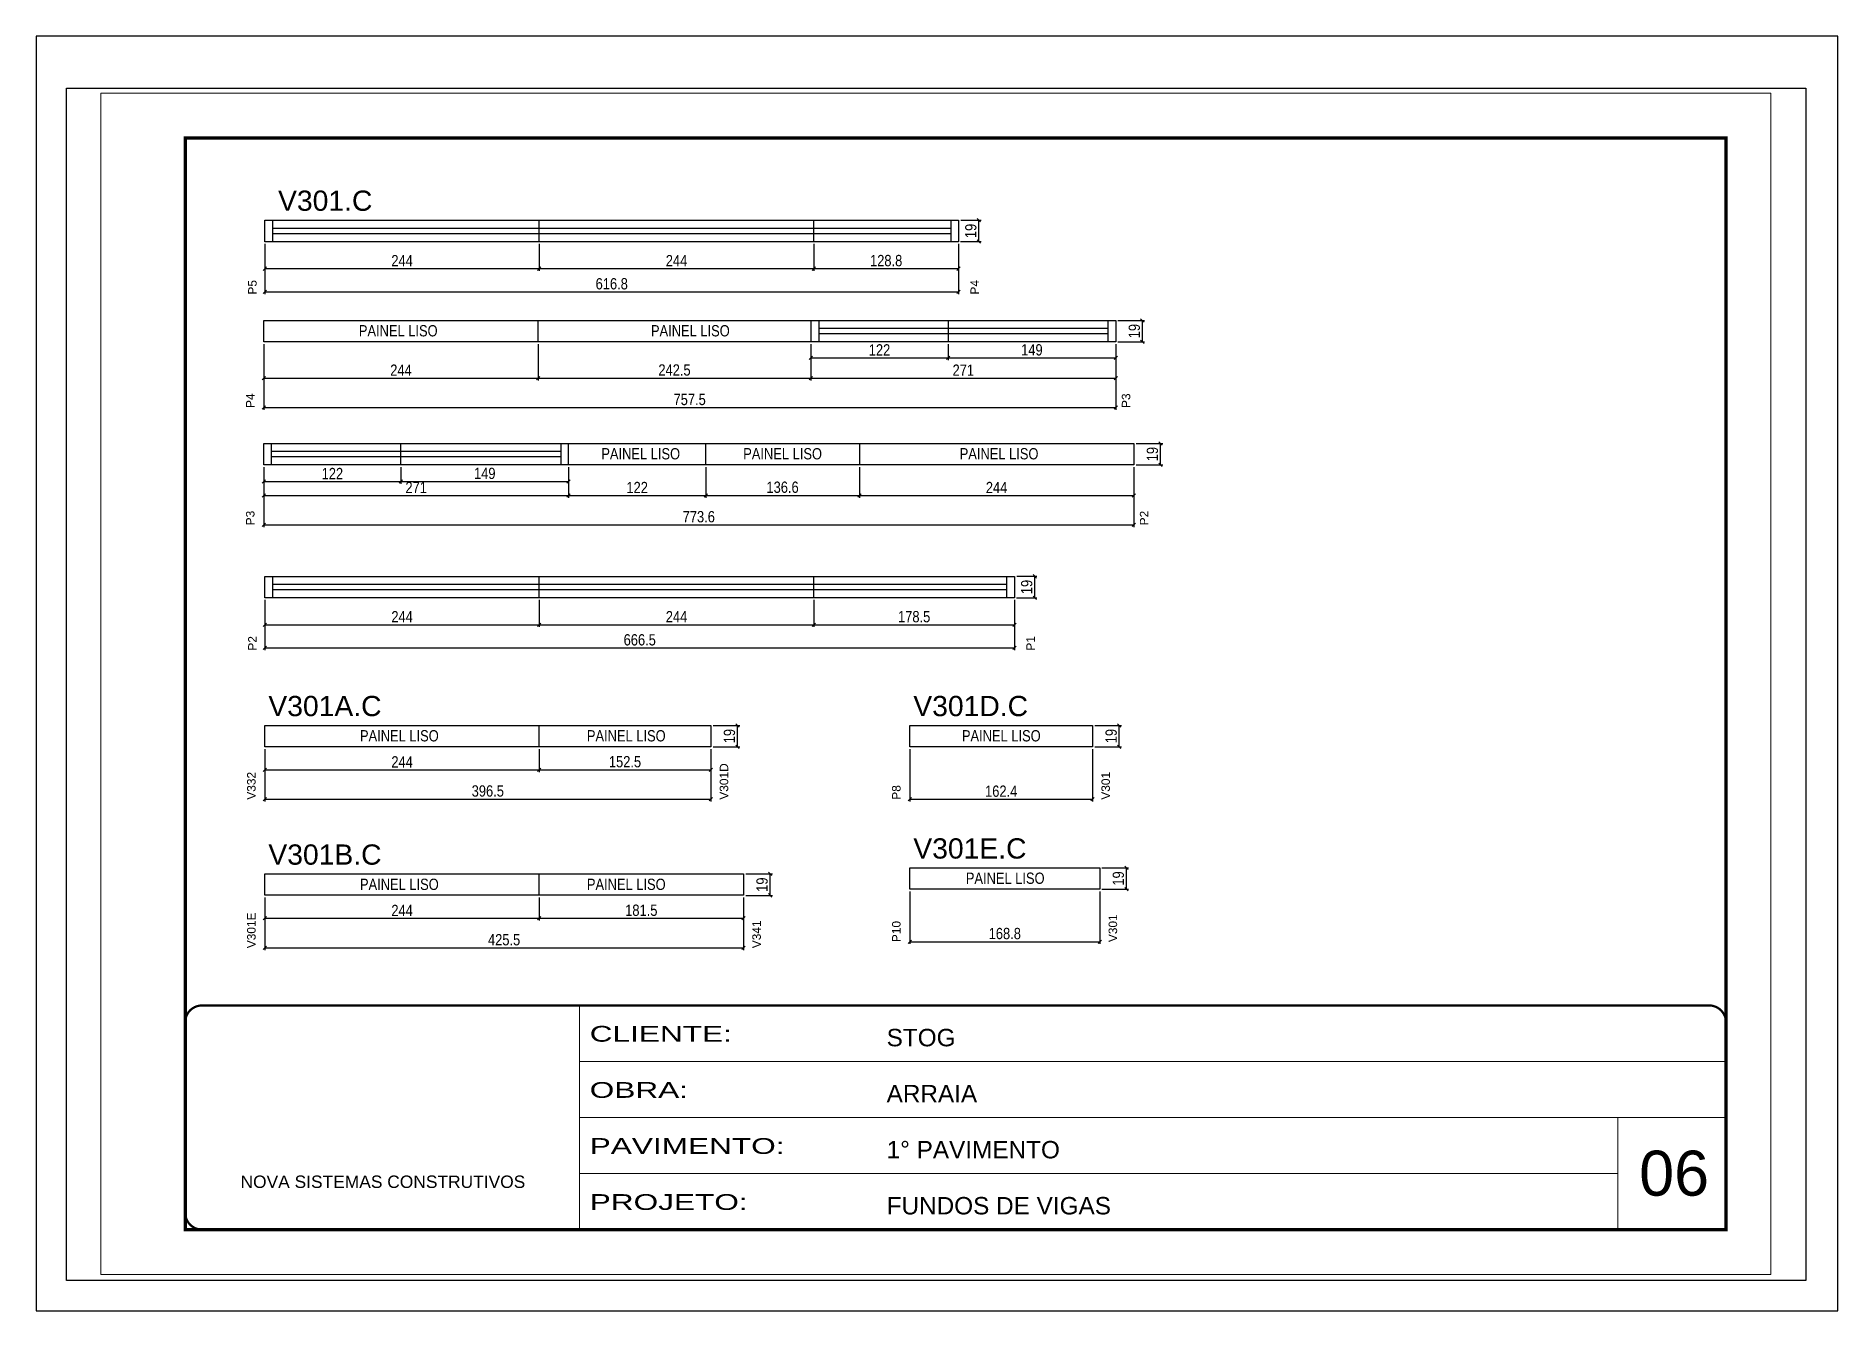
# Paper-space layout '01 (6)' of a CAD drawing. Extents: x -1 to 296, y 0 to 210.
# The model-space entities are those that its viewports show. They can reach past a viewport. Long polylines and large blocks are cut down to what shows.
import ezdxf

# ---------------------------------------------------------------- set-up
doc = ezdxf.new("R2010")
doc.units = 0
doc.linetypes.add('CONTINUO', pattern=[0])
doc.linetypes.add('DASHED', pattern=[0.75, 0.5, -0.25])
doc.layers.get('0').update_dxf_attribs({"linetype": 'CONTINUOUS'})
doc.layers.get('Defpoints').update_dxf_attribs({"linetype": 'CONTINUOUS'})
for name, color, linetype, lineweight in [('CARIMBO', 255, 'CONTINUOUS', 9), ('Folhas', 255, 'CONTINUOUS', 9), ('SARRAFO DE PRESSAO', 251, 'DASHED', 9)]:
    doc.layers.add(name, color=color, linetype=linetype, lineweight=lineweight)
for name, color, linetype in [('COTA', 241, 'CONTINUOUS'), ('NOMENCLATURA', 7, 'CONTINUOUS'), ('Painéis', 200, 'CONTINUOUS'), ('SARR_2.2x7', 40, 'CONTINUOUS')]:
    doc.layers.add(name, color=color, linetype=linetype)
doc.styles.add('ARIAL', font='arial.ttf')
doc.styles.add('COTA TECNICA', font='techl___.ttf', dxfattribs={"height": 10})
doc.styles.add('Tecnologia', font='')
doc.styles.get('Tecnologia').set_extended_font_data('Forgotten Futurist')
doc.dimstyles.new('PAINEL', dxfattribs={"dimtxt": 10, "dimasz": 3, "dimexe": 3, "dimexo": 3, "dimgap": 3, "dimtad": 1, "dimdec": 1, "dimzin": 12, "dimdsep": 46, "dimtxsty": 'COTA TECNICA', "dimblk1": 'OBLIQUE', "dimblk2": 'OBLIQUE', "dimsah": 1, "dimcen": 0.9, "dimclrd": 4, "dimclre": 4, "dimclrt": 240, "dimadec": 1, "dimazin": 3, "dimtfac": 1, "dimtdec": 1, "dimtmove": 0, "dimatfit": 3, "dimfxl": 1, "dimtolj": 1, "dimtzin": 12, "dimarcsym": 0})

psp = doc.layouts.new('01 (6)')

msp = doc.modelspace()

# ---------------------------------------------------------------- texts
at = {"layer": 'CARIMBO', "style": 'ARIAL'}
msp.add_text('06', height=40, dxfattribs=at).set_placement((7225.07, 12268.12))
at = {"layer": 'COTA', "color": 240, "linetype": 'Continuous', "char_height": 10, "attachment_point": 5, "style": 'COTA TECNICA'}
for insert in [(6121.66, 13036.63), (6381.39, 13036.63), (6337.26, 12927.34), (6463.44, 12927.34), (6655.92, 12927.34), (6122.65, 12676.72), (6324.43, 12676.72), (6657.89, 12676.72), (6122.65, 12544.72), (6324.43, 12544.72), (6661.37, 12550.15)]:
    msp.add_mtext('\\A1;PAINEL LISO', dxfattribs=dict(at, insert=insert))
at = {"layer": 'NOMENCLATURA', "linetype": 'Continuous', "style": 'ARIAL'}
for s, p in [('V301.C', (6014.81, 13143.29)), ('V301A.C', (6006.19, 12694.24)), ('V301D.C', (6579.67, 12694.24)), ('V301B.C', (6006.19, 12562.25)), ('V301E.C', (6579.67, 12567.68))]:
    msp.add_text(s, height=18, dxfattribs=at).set_placement(p)
for s, p in [('P5', (5995.79, 13068.87)), ('P4', (6638.01, 13068.87)), ('P4', (5993.86, 12968.1)), ('P3', (6772.59, 12968.1)), ('P3', (5993.86, 12863.8)), ('P2', (6788.69, 12863.8)), ('P2', (5995.79, 12752.48)), ('P1', (6687.71, 12752.48)), ('V332', (5994.85, 12620.01)), ('V301D', (6415.09, 12620.01)), ('V301', (6754.47, 12620.01)), ('P8', (6568.33, 12620.01)), ('V301E', (5994.85, 12488.02)), ('V301', (6760.87, 12493.44)), ('V341', (6444.09, 12488.02)), ('P10', (6568.33, 12493.44))]:
    msp.add_text(s, height=7.567, rotation=90, dxfattribs=at).set_placement(p)

# ---------------------------------------------------------------- blocks, each defined once
blk = doc.blocks.new('9999999999')
at = {"color": 30, "linetype": 'CONTINUO'}
for p, q in [((98564.6, 34230.2), (98564.6, 34429.4)), ((98564.6, 34379.6), (99584, 34379.6)), ((98564.6, 34329.8), (99488, 34329.8)), ((99584, 34329.8), (99488, 34329.8)), ((99488, 34329.8), (99488, 34230.2)), ((98564.6, 34280), (99488, 34280))]:
    blk.add_line(p, q, dxfattribs=at)
at = {"color": 30, "linetype": 'CONTINUO', "const_width": 2}
blk.add_lwpolyline([(99584, 34230.2), (99584, 34414.4, 0.414214), (99569, 34429.4), (98229, 34429.4, 0.414214), (98214, 34414.4), (98214, 34245.2, 0.414214), (98229, 34230.2), (99584, 34230.2)], format="xyb", dxfattribs=at)
at = {"layer": 'Folhas'}
blk.add_lwpolyline([(98139, 34190.2), (99624, 34190.2), (99624, 35240.2), (98139, 35240.2)], close=True, dxfattribs=at)
at = {"layer": 'Folhas', "color": 30, "const_width": 3}
blk.add_lwpolyline([(98214, 34230.2), (99584, 34230.2), (99584, 35200.2), (98214, 35200.2)], close=True, dxfattribs=at)
at = {"color": 7, "linetype": 'Continuous', "ltscale": 5, "style": 'ARIAL'}
for s, height, p in [('STOG', 15.48, (98837.7, 34393.1)), ('ARRAIA', 15.48, (98837.7, 34343.3)), ('1° PAVIMENTO', 15.483, (98837.7, 34293.5)), ('NOVA SISTEMAS CONSTRUTIVOS', 11.059, (98263.2, 34267.2)), ('FUNDOS DE VIGAS', 15.483, (98837.7, 34243.7))]:
    blk.add_text(s, height=height, dxfattribs=at).set_placement(p)
at = {"layer": 'Folhas', "color": 7, "style": 'Tecnologia', "width": 1.5}
for s, p in [('CLIENTE:', (98573.7, 34397.2)), ('OBRA:', (98573.7, 34347.3)), ('PAVIMENTO:', (98573.7, 34297.5)), ('PROJETO:', (98573.7, 34247.7))]:
    blk.add_text(s, height=14, dxfattribs=at).set_placement(p)
blk = doc.blocks.new('_Oblique')
at = {"color": 0, "linetype": 'ByBlock', "lineweight": -2}
blk.add_line((-0.5, -0.5), (0.5, 0.5), dxfattribs=at)
blk = doc.blocks.new('*D22')
at = {"layer": 'COTA', "color": 4, "linetype": 'Continuous', "lineweight": -2, "transparency": 16777216}
for p, q in [((6002.1, 13024.9), (6002.1, 12992.6)), ((6246.1, 13024.9), (6246.1, 12992.6)), ((6002.1, 12994.6), (6246.1, 12994.6))]:
    blk.add_line(p, q, dxfattribs=at)
at = {"layer": 'Defpoints', "color": 0, "linetype": 'Continuous', "transparency": 16777216}
for p in [(6002.1, 13026.9), (6246.1, 13026.9), (6246.1, 12994.6)]:
    blk.add_point(p, dxfattribs=at)
at = {"layer": 'COTA', "color": 4, "linetype": 'Continuous', "lineweight": -2, "transparency": 16777216, "xscale": 3, "yscale": 3, "zscale": 3, "rotation": 180}
blk.add_blockref('_Oblique', (6002.1, 12994.6), dxfattribs=at)
at = {"layer": 'COTA', "color": 4, "linetype": 'Continuous', "lineweight": -2, "transparency": 16777216, "xscale": 3, "yscale": 3, "zscale": 3}
blk.add_blockref('_Oblique', (6246.1, 12994.6), dxfattribs=at)
at = {"layer": 'COTA', "color": 240, "linetype": 'Continuous', "transparency": 16777216, "insert": (6124.1, 13001.7), "char_height": 10, "attachment_point": 5, "style": 'COTA TECNICA'}
blk.add_mtext('\\A1;244', dxfattribs=at)
blk = doc.blocks.new('*D23')
at = {"layer": 'COTA', "color": 4, "linetype": 'Continuous', "lineweight": -2, "transparency": 16777216}
for p, q in [((6488.6, 13024.9), (6488.6, 12992.6)), ((6759.6, 13024.9), (6759.6, 12992.6)), ((6488.6, 12994.6), (6759.6, 12994.6))]:
    blk.add_line(p, q, dxfattribs=at)
at = {"layer": 'Defpoints', "color": 0, "linetype": 'Continuous', "transparency": 16777216}
for p in [(6488.6, 13026.9), (6759.6, 13026.9), (6759.6, 12994.6)]:
    blk.add_point(p, dxfattribs=at)
at = {"layer": 'COTA', "color": 4, "linetype": 'Continuous', "lineweight": -2, "transparency": 16777216, "xscale": 3, "yscale": 3, "zscale": 3, "rotation": 180}
blk.add_blockref('_Oblique', (6488.6, 12994.6), dxfattribs=at)
at = {"layer": 'COTA', "color": 4, "linetype": 'Continuous', "lineweight": -2, "transparency": 16777216, "xscale": 3, "yscale": 3, "zscale": 3}
blk.add_blockref('_Oblique', (6759.6, 12994.6), dxfattribs=at)
at = {"layer": 'COTA', "color": 240, "linetype": 'Continuous', "transparency": 16777216, "insert": (6624.1, 13001.7), "char_height": 10, "attachment_point": 5, "style": 'COTA TECNICA'}
blk.add_mtext('\\A1;271', dxfattribs=at)
blk = doc.blocks.new('*D24')
at = {"layer": 'COTA', "color": 4, "linetype": 'Continuous', "lineweight": -2, "transparency": 16777216}
for p, q in [((6002.1, 13024.9), (6002.1, 12966.5)), ((6759.6, 13024.9), (6759.6, 12966.5)), ((6002.1, 12968.5), (6759.6, 12968.5))]:
    blk.add_line(p, q, dxfattribs=at)
at = {"layer": 'Defpoints', "color": 0, "linetype": 'Continuous', "transparency": 16777216}
for p in [(6002.1, 13026.9), (6759.6, 13026.9), (6759.6, 12968.5)]:
    blk.add_point(p, dxfattribs=at)
at = {"layer": 'COTA', "color": 4, "linetype": 'Continuous', "lineweight": -2, "transparency": 16777216, "xscale": 3, "yscale": 3, "zscale": 3, "rotation": 180}
blk.add_blockref('_Oblique', (6002.1, 12968.5), dxfattribs=at)
at = {"layer": 'COTA', "color": 4, "linetype": 'Continuous', "lineweight": -2, "transparency": 16777216, "xscale": 3, "yscale": 3, "zscale": 3}
blk.add_blockref('_Oblique', (6759.6, 12968.5), dxfattribs=at)
at = {"layer": 'COTA', "color": 240, "linetype": 'Continuous', "transparency": 16777216, "insert": (6380.8, 12975.6), "char_height": 10, "attachment_point": 5, "style": 'COTA TECNICA'}
blk.add_mtext('\\A1;757.5', dxfattribs=at)
blk = doc.blocks.new('*D25')
at = {"layer": 'COTA', "color": 4, "linetype": 'Continuous', "lineweight": -2, "transparency": 16777216}
for p, q in [((6761.6, 13045.9), (6785.3, 13045.9)), ((6783.3, 13026.9), (6783.3, 13045.9)), ((6761.6, 13026.9), (6785.3, 13026.9))]:
    blk.add_line(p, q, dxfattribs=at)
at = {"layer": 'Defpoints', "color": 0, "linetype": 'Continuous', "transparency": 16777216}
for p in [(6759.6, 13045.9), (6783.3, 13045.9), (6759.6, 13026.9)]:
    blk.add_point(p, dxfattribs=at)
at = {"layer": 'COTA', "color": 4, "linetype": 'Continuous', "lineweight": -2, "transparency": 16777216, "xscale": 3, "yscale": 3, "zscale": 3}
for p, rotation in [((6783.3, 13045.9), 90), ((6783.3, 13026.9), 270)]:
    blk.add_blockref('_Oblique', p, dxfattribs=dict(at, rotation=rotation))
at = {"layer": 'COTA', "color": 240, "linetype": 'Continuous', "transparency": 16777216, "insert": (6776.2, 13036.4), "char_height": 10, "attachment_point": 5, "rotation": 90, "style": 'COTA TECNICA'}
blk.add_mtext('\\A1;19', dxfattribs=at)
blk = doc.blocks.new('*D26')
at = {"layer": 'COTA', "color": 4, "linetype": 'Continuous', "lineweight": -2, "transparency": 16777216}
for p, q in [((6003.1, 13113.9), (6003.1, 13089.9)), ((6247.1, 13113.9), (6247.1, 13089.9)), ((6003.1, 13091.9), (6247.1, 13091.9))]:
    blk.add_line(p, q, dxfattribs=at)
at = {"layer": 'Defpoints', "color": 0, "linetype": 'Continuous', "transparency": 16777216}
for p in [(6003.1, 13115.9), (6247.1, 13115.9), (6247.1, 13091.9)]:
    blk.add_point(p, dxfattribs=at)
at = {"layer": 'COTA', "color": 4, "linetype": 'Continuous', "lineweight": -2, "transparency": 16777216, "xscale": 3, "yscale": 3, "zscale": 3, "rotation": 180}
blk.add_blockref('_Oblique', (6003.1, 13091.9), dxfattribs=at)
at = {"layer": 'COTA', "color": 4, "linetype": 'Continuous', "lineweight": -2, "transparency": 16777216, "xscale": 3, "yscale": 3, "zscale": 3}
blk.add_blockref('_Oblique', (6247.1, 13091.9), dxfattribs=at)
at = {"layer": 'COTA', "color": 240, "linetype": 'Continuous', "transparency": 16777216, "insert": (6125.1, 13099), "char_height": 10, "attachment_point": 5, "style": 'COTA TECNICA'}
blk.add_mtext('\\A1;244', dxfattribs=at)
blk = doc.blocks.new('*D27')
at = {"layer": 'COTA', "color": 4, "linetype": 'Continuous', "lineweight": -2, "transparency": 16777216}
for p, q in [((6247.1, 13113.9), (6247.1, 13089.9)), ((6491.1, 13113.9), (6491.1, 13089.9)), ((6247.1, 13091.9), (6491.1, 13091.9))]:
    blk.add_line(p, q, dxfattribs=at)
at = {"layer": 'Defpoints', "color": 0, "linetype": 'Continuous', "transparency": 16777216}
for p in [(6247.1, 13115.9), (6491.1, 13115.9), (6491.1, 13091.9)]:
    blk.add_point(p, dxfattribs=at)
at = {"layer": 'COTA', "color": 4, "linetype": 'Continuous', "lineweight": -2, "transparency": 16777216, "xscale": 3, "yscale": 3, "zscale": 3, "rotation": 180}
blk.add_blockref('_Oblique', (6247.1, 13091.9), dxfattribs=at)
at = {"layer": 'COTA', "color": 4, "linetype": 'Continuous', "lineweight": -2, "transparency": 16777216, "xscale": 3, "yscale": 3, "zscale": 3}
blk.add_blockref('_Oblique', (6491.1, 13091.9), dxfattribs=at)
at = {"layer": 'COTA', "color": 240, "linetype": 'Continuous', "transparency": 16777216, "insert": (6369.1, 13099), "char_height": 10, "attachment_point": 5, "style": 'COTA TECNICA'}
blk.add_mtext('\\A1;244', dxfattribs=at)
blk = doc.blocks.new('*D28')
at = {"layer": 'COTA', "color": 4, "linetype": 'Continuous', "lineweight": -2, "transparency": 16777216}
for p, q in [((6491.1, 13113.9), (6491.1, 13089.9)), ((6619.9, 13113.9), (6619.9, 13089.9)), ((6491.1, 13091.9), (6619.9, 13091.9))]:
    blk.add_line(p, q, dxfattribs=at)
at = {"layer": 'Defpoints', "color": 0, "linetype": 'Continuous', "transparency": 16777216}
for p in [(6491.1, 13115.9), (6619.9, 13115.9), (6619.9, 13091.9)]:
    blk.add_point(p, dxfattribs=at)
at = {"layer": 'COTA', "color": 4, "linetype": 'Continuous', "lineweight": -2, "transparency": 16777216, "xscale": 3, "yscale": 3, "zscale": 3, "rotation": 180}
blk.add_blockref('_Oblique', (6491.1, 13091.9), dxfattribs=at)
at = {"layer": 'COTA', "color": 4, "linetype": 'Continuous', "lineweight": -2, "transparency": 16777216, "xscale": 3, "yscale": 3, "zscale": 3}
blk.add_blockref('_Oblique', (6619.9, 13091.9), dxfattribs=at)
at = {"layer": 'COTA', "color": 240, "linetype": 'Continuous', "transparency": 16777216, "insert": (6555.5, 13099), "char_height": 10, "attachment_point": 5, "style": 'COTA TECNICA'}
blk.add_mtext('\\A1;128.8', dxfattribs=at)
blk = doc.blocks.new('*D29')
at = {"layer": 'COTA', "color": 4, "linetype": 'Continuous', "lineweight": -2, "transparency": 16777216}
for p, q in [((6003.1, 13113.9), (6003.1, 13069.2)), ((6619.9, 13113.9), (6619.9, 13069.2)), ((6003.1, 13071.2), (6619.9, 13071.2))]:
    blk.add_line(p, q, dxfattribs=at)
at = {"layer": 'Defpoints', "color": 0, "linetype": 'Continuous', "transparency": 16777216}
for p in [(6003.1, 13115.9), (6619.9, 13115.9), (6619.9, 13071.2)]:
    blk.add_point(p, dxfattribs=at)
at = {"layer": 'COTA', "color": 4, "linetype": 'Continuous', "lineweight": -2, "transparency": 16777216, "xscale": 3, "yscale": 3, "zscale": 3, "rotation": 180}
blk.add_blockref('_Oblique', (6003.1, 13071.2), dxfattribs=at)
at = {"layer": 'COTA', "color": 4, "linetype": 'Continuous', "lineweight": -2, "transparency": 16777216, "xscale": 3, "yscale": 3, "zscale": 3}
blk.add_blockref('_Oblique', (6619.9, 13071.2), dxfattribs=at)
at = {"layer": 'COTA', "color": 240, "linetype": 'Continuous', "transparency": 16777216, "insert": (6311.5, 13078.4), "char_height": 10, "attachment_point": 5, "style": 'COTA TECNICA'}
blk.add_mtext('\\A1;616.8', dxfattribs=at)
blk = doc.blocks.new('*D30')
at = {"layer": 'COTA', "color": 4, "linetype": 'Continuous', "lineweight": -2, "transparency": 16777216}
for p, q in [((6621.9, 13134.9), (6639.9, 13134.9)), ((6637.9, 13115.9), (6637.9, 13134.9)), ((6621.6, 13115.9), (6639.9, 13115.9))]:
    blk.add_line(p, q, dxfattribs=at)
at = {"layer": 'Defpoints', "color": 0, "linetype": 'Continuous', "transparency": 16777216}
for p in [(6619.9, 13134.9), (6637.9, 13134.9), (6619.6, 13115.9)]:
    blk.add_point(p, dxfattribs=at)
at = {"layer": 'COTA', "color": 4, "linetype": 'Continuous', "lineweight": -2, "transparency": 16777216, "xscale": 3, "yscale": 3, "zscale": 3}
for p, rotation in [((6637.9, 13134.9), 90), ((6637.9, 13115.9), 270)]:
    blk.add_blockref('_Oblique', p, dxfattribs=dict(at, rotation=rotation))
at = {"layer": 'COTA', "color": 240, "linetype": 'Continuous', "transparency": 16777216, "insert": (6630.8, 13125.4), "char_height": 10, "attachment_point": 5, "rotation": 90, "style": 'COTA TECNICA'}
blk.add_mtext('\\A1;19', dxfattribs=at)
blk = doc.blocks.new('*D31')
at = {"layer": 'COTA', "color": 4, "linetype": 'Continuous', "lineweight": -2, "transparency": 16777216}
for p, q in [((6246.1, 13024.9), (6246.1, 12992.6)), ((6488.6, 13024.9), (6488.6, 12992.6)), ((6246.1, 12994.6), (6488.6, 12994.6))]:
    blk.add_line(p, q, dxfattribs=at)
at = {"layer": 'Defpoints', "color": 0, "linetype": 'Continuous', "transparency": 16777216}
for p in [(6246.1, 13026.9), (6488.6, 13026.9), (6488.6, 12994.6)]:
    blk.add_point(p, dxfattribs=at)
at = {"layer": 'COTA', "color": 4, "linetype": 'Continuous', "lineweight": -2, "transparency": 16777216, "xscale": 3, "yscale": 3, "zscale": 3, "rotation": 180}
blk.add_blockref('_Oblique', (6246.1, 12994.6), dxfattribs=at)
at = {"layer": 'COTA', "color": 4, "linetype": 'Continuous', "lineweight": -2, "transparency": 16777216, "xscale": 3, "yscale": 3, "zscale": 3}
blk.add_blockref('_Oblique', (6488.6, 12994.6), dxfattribs=at)
at = {"layer": 'COTA', "color": 240, "linetype": 'Continuous', "transparency": 16777216, "insert": (6367.3, 13001.8), "char_height": 10, "attachment_point": 5, "style": 'COTA TECNICA'}
blk.add_mtext('\\A1;242.5', dxfattribs=at)
blk = doc.blocks.new('*D33')
at = {"layer": 'COTA', "color": 4, "linetype": 'Continuous', "lineweight": -2, "transparency": 16777216}
for p, q in [((6531.7, 12915.6), (6531.7, 12888.3)), ((6775.7, 12915.6), (6775.7, 12888.3)), ((6531.7, 12890.3), (6775.7, 12890.3))]:
    blk.add_line(p, q, dxfattribs=at)
at = {"layer": 'Defpoints', "color": 0, "linetype": 'Continuous', "transparency": 16777216}
for p in [(6531.7, 12917.6), (6775.7, 12917.6), (6775.7, 12890.3)]:
    blk.add_point(p, dxfattribs=at)
at = {"layer": 'COTA', "color": 4, "linetype": 'Continuous', "lineweight": -2, "transparency": 16777216, "xscale": 3, "yscale": 3, "zscale": 3, "rotation": 180}
blk.add_blockref('_Oblique', (6531.7, 12890.3), dxfattribs=at)
at = {"layer": 'COTA', "color": 4, "linetype": 'Continuous', "lineweight": -2, "transparency": 16777216, "xscale": 3, "yscale": 3, "zscale": 3}
blk.add_blockref('_Oblique', (6775.7, 12890.3), dxfattribs=at)
at = {"layer": 'COTA', "color": 240, "linetype": 'Continuous', "transparency": 16777216, "insert": (6653.7, 12897.4), "char_height": 10, "attachment_point": 5, "style": 'COTA TECNICA'}
blk.add_mtext('\\A1;244', dxfattribs=at)
blk = doc.blocks.new('*D34')
at = {"layer": 'COTA', "color": 4, "linetype": 'Continuous', "lineweight": -2, "transparency": 16777216}
for p, q in [((6002.1, 12915.6), (6002.1, 12862.2)), ((6775.7, 12915.6), (6775.7, 12862.2)), ((6002.1, 12864.2), (6775.7, 12864.2))]:
    blk.add_line(p, q, dxfattribs=at)
at = {"layer": 'Defpoints', "color": 0, "linetype": 'Continuous', "transparency": 16777216}
for p in [(6002.1, 12917.6), (6775.7, 12917.6), (6775.7, 12864.2)]:
    blk.add_point(p, dxfattribs=at)
at = {"layer": 'COTA', "color": 4, "linetype": 'Continuous', "lineweight": -2, "transparency": 16777216, "xscale": 3, "yscale": 3, "zscale": 3, "rotation": 180}
blk.add_blockref('_Oblique', (6002.1, 12864.2), dxfattribs=at)
at = {"layer": 'COTA', "color": 4, "linetype": 'Continuous', "lineweight": -2, "transparency": 16777216, "xscale": 3, "yscale": 3, "zscale": 3}
blk.add_blockref('_Oblique', (6775.7, 12864.2), dxfattribs=at)
at = {"layer": 'COTA', "color": 240, "linetype": 'Continuous', "transparency": 16777216, "insert": (6388.9, 12871.4), "char_height": 10, "attachment_point": 5, "style": 'COTA TECNICA'}
blk.add_mtext('\\A1;773.6', dxfattribs=at)
blk = doc.blocks.new('*D35')
at = {"layer": 'COTA', "color": 4, "linetype": 'Continuous', "lineweight": -2, "transparency": 16777216}
for p, q in [((6777.7, 12936.6), (6801.4, 12936.6)), ((6799.4, 12917.6), (6799.4, 12936.6)), ((6777.7, 12917.6), (6801.4, 12917.6))]:
    blk.add_line(p, q, dxfattribs=at)
at = {"layer": 'Defpoints', "color": 0, "linetype": 'Continuous', "transparency": 16777216}
for p in [(6775.7, 12936.6), (6799.4, 12936.6), (6775.7, 12917.6)]:
    blk.add_point(p, dxfattribs=at)
at = {"layer": 'COTA', "color": 4, "linetype": 'Continuous', "lineweight": -2, "transparency": 16777216, "xscale": 3, "yscale": 3, "zscale": 3}
for p, rotation in [((6799.4, 12936.6), 90), ((6799.4, 12917.6), 270)]:
    blk.add_blockref('_Oblique', p, dxfattribs=dict(at, rotation=rotation))
at = {"layer": 'COTA', "color": 240, "linetype": 'Continuous', "transparency": 16777216, "insert": (6792.3, 12927.1), "char_height": 10, "attachment_point": 5, "rotation": 90, "style": 'COTA TECNICA'}
blk.add_mtext('\\A1;19', dxfattribs=at)
blk = doc.blocks.new('*D32')
at = {"layer": 'COTA', "color": 4, "linetype": 'Continuous', "lineweight": -2, "transparency": 16777216}
for p, q in [((6395.1, 12915.6), (6395.1, 12888.3)), ((6531.7, 12915.6), (6531.7, 12888.3)), ((6395.1, 12890.3), (6531.7, 12890.3))]:
    blk.add_line(p, q, dxfattribs=at)
at = {"layer": 'Defpoints', "color": 0, "linetype": 'Continuous', "transparency": 16777216}
for p in [(6395.1, 12917.6), (6531.7, 12917.6), (6531.7, 12890.3)]:
    blk.add_point(p, dxfattribs=at)
at = {"layer": 'COTA', "color": 4, "linetype": 'Continuous', "lineweight": -2, "transparency": 16777216, "xscale": 3, "yscale": 3, "zscale": 3, "rotation": 180}
blk.add_blockref('_Oblique', (6395.1, 12890.3), dxfattribs=at)
at = {"layer": 'COTA', "color": 4, "linetype": 'Continuous', "lineweight": -2, "transparency": 16777216, "xscale": 3, "yscale": 3, "zscale": 3}
blk.add_blockref('_Oblique', (6531.7, 12890.3), dxfattribs=at)
at = {"layer": 'COTA', "color": 240, "linetype": 'Continuous', "transparency": 16777216, "insert": (6463.4, 12897.6), "char_height": 10, "attachment_point": 5, "style": 'COTA TECNICA'}
blk.add_mtext('\\A1;136.6', dxfattribs=at)
blk = doc.blocks.new('*D36')
at = {"layer": 'COTA', "color": 4, "linetype": 'Continuous', "lineweight": -2, "transparency": 16777216}
for p, q in [((6003.1, 12797.5), (6003.1, 12773.5)), ((6247.1, 12797.5), (6247.1, 12773.5)), ((6003.1, 12775.5), (6247.1, 12775.5))]:
    blk.add_line(p, q, dxfattribs=at)
at = {"layer": 'Defpoints', "color": 0, "linetype": 'Continuous', "transparency": 16777216}
for p in [(6003.1, 12799.5), (6247.1, 12799.5), (6247.1, 12775.5)]:
    blk.add_point(p, dxfattribs=at)
at = {"layer": 'COTA', "color": 4, "linetype": 'Continuous', "lineweight": -2, "transparency": 16777216, "xscale": 3, "yscale": 3, "zscale": 3, "rotation": 180}
blk.add_blockref('_Oblique', (6003.1, 12775.5), dxfattribs=at)
at = {"layer": 'COTA', "color": 4, "linetype": 'Continuous', "lineweight": -2, "transparency": 16777216, "xscale": 3, "yscale": 3, "zscale": 3}
blk.add_blockref('_Oblique', (6247.1, 12775.5), dxfattribs=at)
at = {"layer": 'COTA', "color": 240, "linetype": 'Continuous', "transparency": 16777216, "insert": (6125.1, 12782.6), "char_height": 10, "attachment_point": 5, "style": 'COTA TECNICA'}
blk.add_mtext('\\A1;244', dxfattribs=at)
blk = doc.blocks.new('*D37')
at = {"layer": 'COTA', "color": 4, "linetype": 'Continuous', "lineweight": -2, "transparency": 16777216}
for p, q in [((6247.1, 12797.5), (6247.1, 12773.5)), ((6491.1, 12797.5), (6491.1, 12773.5)), ((6247.1, 12775.5), (6491.1, 12775.5))]:
    blk.add_line(p, q, dxfattribs=at)
at = {"layer": 'Defpoints', "color": 0, "linetype": 'Continuous', "transparency": 16777216}
for p in [(6247.1, 12799.5), (6491.1, 12799.5), (6491.1, 12775.5)]:
    blk.add_point(p, dxfattribs=at)
at = {"layer": 'COTA', "color": 4, "linetype": 'Continuous', "lineweight": -2, "transparency": 16777216, "xscale": 3, "yscale": 3, "zscale": 3, "rotation": 180}
blk.add_blockref('_Oblique', (6247.1, 12775.5), dxfattribs=at)
at = {"layer": 'COTA', "color": 4, "linetype": 'Continuous', "lineweight": -2, "transparency": 16777216, "xscale": 3, "yscale": 3, "zscale": 3}
blk.add_blockref('_Oblique', (6491.1, 12775.5), dxfattribs=at)
at = {"layer": 'COTA', "color": 240, "linetype": 'Continuous', "transparency": 16777216, "insert": (6369.1, 12782.6), "char_height": 10, "attachment_point": 5, "style": 'COTA TECNICA'}
blk.add_mtext('\\A1;244', dxfattribs=at)
blk = doc.blocks.new('*D38')
at = {"layer": 'COTA', "color": 4, "linetype": 'Continuous', "lineweight": -2, "transparency": 16777216}
for p, q in [((6491.1, 12797.5), (6491.1, 12773.5)), ((6669.6, 12797.5), (6669.6, 12773.5)), ((6491.1, 12775.5), (6669.6, 12775.5))]:
    blk.add_line(p, q, dxfattribs=at)
at = {"layer": 'Defpoints', "color": 0, "linetype": 'Continuous', "transparency": 16777216}
for p in [(6491.1, 12799.5), (6669.6, 12799.5), (6669.6, 12775.5)]:
    blk.add_point(p, dxfattribs=at)
at = {"layer": 'COTA', "color": 4, "linetype": 'Continuous', "lineweight": -2, "transparency": 16777216, "xscale": 3, "yscale": 3, "zscale": 3, "rotation": 180}
blk.add_blockref('_Oblique', (6491.1, 12775.5), dxfattribs=at)
at = {"layer": 'COTA', "color": 4, "linetype": 'Continuous', "lineweight": -2, "transparency": 16777216, "xscale": 3, "yscale": 3, "zscale": 3}
blk.add_blockref('_Oblique', (6669.6, 12775.5), dxfattribs=at)
at = {"layer": 'COTA', "color": 240, "linetype": 'Continuous', "transparency": 16777216, "insert": (6580.4, 12782.6), "char_height": 10, "attachment_point": 5, "style": 'COTA TECNICA'}
blk.add_mtext('\\A1;178.5', dxfattribs=at)
blk = doc.blocks.new('*D39')
at = {"layer": 'COTA', "color": 4, "linetype": 'Continuous', "lineweight": -2, "transparency": 16777216}
for p, q in [((6003.1, 12797.5), (6003.1, 12752.9)), ((6669.6, 12797.5), (6669.6, 12752.9)), ((6003.1, 12754.9), (6669.6, 12754.9))]:
    blk.add_line(p, q, dxfattribs=at)
at = {"layer": 'Defpoints', "color": 0, "linetype": 'Continuous', "transparency": 16777216}
for p in [(6003.1, 12799.5), (6669.6, 12799.5), (6669.6, 12754.9)]:
    blk.add_point(p, dxfattribs=at)
at = {"layer": 'COTA', "color": 4, "linetype": 'Continuous', "lineweight": -2, "transparency": 16777216, "xscale": 3, "yscale": 3, "zscale": 3, "rotation": 180}
blk.add_blockref('_Oblique', (6003.1, 12754.9), dxfattribs=at)
at = {"layer": 'COTA', "color": 4, "linetype": 'Continuous', "lineweight": -2, "transparency": 16777216, "xscale": 3, "yscale": 3, "zscale": 3}
blk.add_blockref('_Oblique', (6669.6, 12754.9), dxfattribs=at)
at = {"layer": 'COTA', "color": 240, "linetype": 'Continuous', "transparency": 16777216, "insert": (6336.4, 12762), "char_height": 10, "attachment_point": 5, "style": 'COTA TECNICA'}
blk.add_mtext('\\A1;666.5', dxfattribs=at)
blk = doc.blocks.new('*D40')
at = {"layer": 'COTA', "color": 4, "linetype": 'Continuous', "lineweight": -2, "transparency": 16777216}
for p, q in [((6671.6, 12818.5), (6689.6, 12818.5)), ((6687.6, 12799.5), (6687.6, 12818.5)), ((6671.3, 12799.5), (6689.6, 12799.5))]:
    blk.add_line(p, q, dxfattribs=at)
at = {"layer": 'Defpoints', "color": 0, "linetype": 'Continuous', "transparency": 16777216}
for p in [(6669.6, 12818.5), (6687.6, 12818.5), (6669.3, 12799.5)]:
    blk.add_point(p, dxfattribs=at)
at = {"layer": 'COTA', "color": 4, "linetype": 'Continuous', "lineweight": -2, "transparency": 16777216, "xscale": 3, "yscale": 3, "zscale": 3}
for p, rotation in [((6687.6, 12818.5), 90), ((6687.6, 12799.5), 270)]:
    blk.add_blockref('_Oblique', p, dxfattribs=dict(at, rotation=rotation))
at = {"layer": 'COTA', "color": 240, "linetype": 'Continuous', "transparency": 16777216, "insert": (6680.5, 12809), "char_height": 10, "attachment_point": 5, "rotation": 90, "style": 'COTA TECNICA'}
blk.add_mtext('\\A1;19', dxfattribs=at)
blk = doc.blocks.new('*D41')
at = {"layer": 'COTA', "color": 4, "linetype": 'Continuous', "lineweight": -2, "transparency": 16777216}
for p, q in [((6003.1, 12665), (6003.1, 12644.6)), ((6247.1, 12665), (6247.1, 12644.6)), ((6003.1, 12646.6), (6247.1, 12646.6))]:
    blk.add_line(p, q, dxfattribs=at)
at = {"layer": 'Defpoints', "color": 0, "linetype": 'Continuous', "transparency": 16777216}
for p in [(6003.1, 12667), (6247.1, 12667), (6247.1, 12646.6)]:
    blk.add_point(p, dxfattribs=at)
at = {"layer": 'COTA', "color": 4, "linetype": 'Continuous', "lineweight": -2, "transparency": 16777216, "xscale": 3, "yscale": 3, "zscale": 3, "rotation": 180}
blk.add_blockref('_Oblique', (6003.1, 12646.6), dxfattribs=at)
at = {"layer": 'COTA', "color": 4, "linetype": 'Continuous', "lineweight": -2, "transparency": 16777216, "xscale": 3, "yscale": 3, "zscale": 3}
blk.add_blockref('_Oblique', (6247.1, 12646.6), dxfattribs=at)
at = {"layer": 'COTA', "color": 240, "linetype": 'Continuous', "transparency": 16777216, "insert": (6125.1, 12653.6), "char_height": 10, "attachment_point": 5, "style": 'COTA TECNICA'}
blk.add_mtext('\\A1;244', dxfattribs=at)
blk = doc.blocks.new('*D42')
at = {"layer": 'COTA', "color": 4, "linetype": 'Continuous', "lineweight": -2, "transparency": 16777216}
for p, q in [((6247.1, 12665), (6247.1, 12644.6)), ((6399.6, 12665), (6399.6, 12644.6)), ((6247.1, 12646.6), (6399.6, 12646.6))]:
    blk.add_line(p, q, dxfattribs=at)
at = {"layer": 'Defpoints', "color": 0, "linetype": 'Continuous', "transparency": 16777216}
for p in [(6247.1, 12667), (6399.6, 12667), (6399.6, 12646.6)]:
    blk.add_point(p, dxfattribs=at)
at = {"layer": 'COTA', "color": 4, "linetype": 'Continuous', "lineweight": -2, "transparency": 16777216, "xscale": 3, "yscale": 3, "zscale": 3, "rotation": 180}
blk.add_blockref('_Oblique', (6247.1, 12646.6), dxfattribs=at)
at = {"layer": 'COTA', "color": 4, "linetype": 'Continuous', "lineweight": -2, "transparency": 16777216, "xscale": 3, "yscale": 3, "zscale": 3}
blk.add_blockref('_Oblique', (6399.6, 12646.6), dxfattribs=at)
at = {"layer": 'COTA', "color": 240, "linetype": 'Continuous', "transparency": 16777216, "insert": (6323.3, 12653.7), "char_height": 10, "attachment_point": 5, "style": 'COTA TECNICA'}
blk.add_mtext('\\A1;152.5', dxfattribs=at)
blk = doc.blocks.new('*D43')
at = {"layer": 'COTA', "color": 4, "linetype": 'Continuous', "lineweight": -2, "transparency": 16777216}
for p, q in [((6003.1, 12665), (6003.1, 12618.4)), ((6399.6, 12665), (6399.6, 12618.4)), ((6003.1, 12620.4), (6399.6, 12620.4))]:
    blk.add_line(p, q, dxfattribs=at)
at = {"layer": 'Defpoints', "color": 0, "linetype": 'Continuous', "transparency": 16777216}
for p in [(6003.1, 12667), (6399.6, 12667), (6399.6, 12620.4)]:
    blk.add_point(p, dxfattribs=at)
at = {"layer": 'COTA', "color": 4, "linetype": 'Continuous', "lineweight": -2, "transparency": 16777216, "xscale": 3, "yscale": 3, "zscale": 3, "rotation": 180}
blk.add_blockref('_Oblique', (6003.1, 12620.4), dxfattribs=at)
at = {"layer": 'COTA', "color": 4, "linetype": 'Continuous', "lineweight": -2, "transparency": 16777216, "xscale": 3, "yscale": 3, "zscale": 3}
blk.add_blockref('_Oblique', (6399.6, 12620.4), dxfattribs=at)
at = {"layer": 'COTA', "color": 240, "linetype": 'Continuous', "transparency": 16777216, "insert": (6201.3, 12627.7), "char_height": 10, "attachment_point": 5, "style": 'COTA TECNICA'}
blk.add_mtext('\\A1;396.5', dxfattribs=at)
blk = doc.blocks.new('*D44')
at = {"layer": 'COTA', "color": 4, "linetype": 'Continuous', "lineweight": -2, "transparency": 16777216}
for p, q in [((6401.6, 12686), (6425.3, 12686)), ((6423.3, 12667), (6423.3, 12686)), ((6401.6, 12667), (6425.3, 12667))]:
    blk.add_line(p, q, dxfattribs=at)
at = {"layer": 'Defpoints', "color": 0, "linetype": 'Continuous', "transparency": 16777216}
for p in [(6399.6, 12686), (6423.3, 12686), (6399.6, 12667)]:
    blk.add_point(p, dxfattribs=at)
at = {"layer": 'COTA', "color": 4, "linetype": 'Continuous', "lineweight": -2, "transparency": 16777216, "xscale": 3, "yscale": 3, "zscale": 3}
for p, rotation in [((6423.3, 12686), 90), ((6423.3, 12667), 270)]:
    blk.add_blockref('_Oblique', p, dxfattribs=dict(at, rotation=rotation))
at = {"layer": 'COTA', "color": 240, "linetype": 'Continuous', "transparency": 16777216, "insert": (6416.2, 12676.5), "char_height": 10, "attachment_point": 5, "rotation": 90, "style": 'COTA TECNICA'}
blk.add_mtext('\\A1;19', dxfattribs=at)
blk = doc.blocks.new('*D45')
at = {"layer": 'COTA', "color": 4, "linetype": 'Continuous', "lineweight": -2, "transparency": 16777216}
for p, q in [((6003.1, 12533), (6003.1, 12512.6)), ((6247.1, 12533), (6247.1, 12512.6)), ((6003.1, 12514.6), (6247.1, 12514.6))]:
    blk.add_line(p, q, dxfattribs=at)
at = {"layer": 'Defpoints', "color": 0, "linetype": 'Continuous', "transparency": 16777216}
for p in [(6003.1, 12535), (6247.1, 12535), (6247.1, 12514.6)]:
    blk.add_point(p, dxfattribs=at)
at = {"layer": 'COTA', "color": 4, "linetype": 'Continuous', "lineweight": -2, "transparency": 16777216, "xscale": 3, "yscale": 3, "zscale": 3, "rotation": 180}
blk.add_blockref('_Oblique', (6003.1, 12514.6), dxfattribs=at)
at = {"layer": 'COTA', "color": 4, "linetype": 'Continuous', "lineweight": -2, "transparency": 16777216, "xscale": 3, "yscale": 3, "zscale": 3}
blk.add_blockref('_Oblique', (6247.1, 12514.6), dxfattribs=at)
at = {"layer": 'COTA', "color": 240, "linetype": 'Continuous', "transparency": 16777216, "insert": (6125.1, 12521.6), "char_height": 10, "attachment_point": 5, "style": 'COTA TECNICA'}
blk.add_mtext('\\A1;244', dxfattribs=at)
blk = doc.blocks.new('*D46')
at = {"layer": 'COTA', "color": 4, "linetype": 'Continuous', "lineweight": -2, "transparency": 16777216}
for p, q in [((6247.1, 12533), (6247.1, 12512.6)), ((6428.6, 12533), (6428.6, 12512.6)), ((6247.1, 12514.6), (6428.6, 12514.6))]:
    blk.add_line(p, q, dxfattribs=at)
at = {"layer": 'Defpoints', "color": 0, "linetype": 'Continuous', "transparency": 16777216}
for p in [(6247.1, 12535), (6428.6, 12535), (6428.6, 12514.6)]:
    blk.add_point(p, dxfattribs=at)
at = {"layer": 'COTA', "color": 4, "linetype": 'Continuous', "lineweight": -2, "transparency": 16777216, "xscale": 3, "yscale": 3, "zscale": 3, "rotation": 180}
blk.add_blockref('_Oblique', (6247.1, 12514.6), dxfattribs=at)
at = {"layer": 'COTA', "color": 4, "linetype": 'Continuous', "lineweight": -2, "transparency": 16777216, "xscale": 3, "yscale": 3, "zscale": 3}
blk.add_blockref('_Oblique', (6428.6, 12514.6), dxfattribs=at)
at = {"layer": 'COTA', "color": 240, "linetype": 'Continuous', "transparency": 16777216, "insert": (6337.8, 12521.7), "char_height": 10, "attachment_point": 5, "style": 'COTA TECNICA'}
blk.add_mtext('\\A1;181.5', dxfattribs=at)
blk = doc.blocks.new('*D47')
at = {"layer": 'COTA', "color": 4, "linetype": 'Continuous', "lineweight": -2, "transparency": 16777216}
for p, q in [((6003.1, 12533), (6003.1, 12486.4)), ((6428.6, 12533), (6428.6, 12486.4)), ((6003.1, 12488.4), (6428.6, 12488.4))]:
    blk.add_line(p, q, dxfattribs=at)
at = {"layer": 'Defpoints', "color": 0, "linetype": 'Continuous', "transparency": 16777216}
for p in [(6003.1, 12535), (6428.6, 12535), (6428.6, 12488.4)]:
    blk.add_point(p, dxfattribs=at)
at = {"layer": 'COTA', "color": 4, "linetype": 'Continuous', "lineweight": -2, "transparency": 16777216, "xscale": 3, "yscale": 3, "zscale": 3, "rotation": 180}
blk.add_blockref('_Oblique', (6003.1, 12488.4), dxfattribs=at)
at = {"layer": 'COTA', "color": 4, "linetype": 'Continuous', "lineweight": -2, "transparency": 16777216, "xscale": 3, "yscale": 3, "zscale": 3}
blk.add_blockref('_Oblique', (6428.6, 12488.4), dxfattribs=at)
at = {"layer": 'COTA', "color": 240, "linetype": 'Continuous', "transparency": 16777216, "insert": (6215.8, 12495.5), "char_height": 10, "attachment_point": 5, "style": 'COTA TECNICA'}
blk.add_mtext('\\A1;425.5', dxfattribs=at)
blk = doc.blocks.new('*D48')
at = {"layer": 'COTA', "color": 4, "linetype": 'Continuous', "lineweight": -2, "transparency": 16777216}
for p, q in [((6430.6, 12554), (6454.3, 12554)), ((6452.3, 12535), (6452.3, 12554)), ((6430.6, 12535), (6454.3, 12535))]:
    blk.add_line(p, q, dxfattribs=at)
at = {"layer": 'Defpoints', "color": 0, "linetype": 'Continuous', "transparency": 16777216}
for p in [(6428.6, 12554), (6452.3, 12554), (6428.6, 12535)]:
    blk.add_point(p, dxfattribs=at)
at = {"layer": 'COTA', "color": 4, "linetype": 'Continuous', "lineweight": -2, "transparency": 16777216, "xscale": 3, "yscale": 3, "zscale": 3}
for p, rotation in [((6452.3, 12554), 90), ((6452.3, 12535), 270)]:
    blk.add_blockref('_Oblique', p, dxfattribs=dict(at, rotation=rotation))
at = {"layer": 'COTA', "color": 240, "linetype": 'Continuous', "transparency": 16777216, "insert": (6445.2, 12544.5), "char_height": 10, "attachment_point": 5, "rotation": 90, "style": 'COTA TECNICA'}
blk.add_mtext('\\A1;19', dxfattribs=at)
blk = doc.blocks.new('*D49')
at = {"layer": 'COTA', "color": 4, "linetype": 'Continuous', "lineweight": -2, "transparency": 16777216}
for p, q in [((6576.6, 12665), (6576.6, 12618.4)), ((6739, 12665), (6739, 12618.4)), ((6576.6, 12620.4), (6739, 12620.4))]:
    blk.add_line(p, q, dxfattribs=at)
at = {"layer": 'Defpoints', "color": 0, "linetype": 'Continuous', "transparency": 16777216}
for p in [(6576.6, 12667), (6739, 12667), (6739, 12620.4)]:
    blk.add_point(p, dxfattribs=at)
at = {"layer": 'COTA', "color": 4, "linetype": 'Continuous', "lineweight": -2, "transparency": 16777216, "xscale": 3, "yscale": 3, "zscale": 3, "rotation": 180}
blk.add_blockref('_Oblique', (6576.6, 12620.4), dxfattribs=at)
at = {"layer": 'COTA', "color": 4, "linetype": 'Continuous', "lineweight": -2, "transparency": 16777216, "xscale": 3, "yscale": 3, "zscale": 3}
blk.add_blockref('_Oblique', (6739, 12620.4), dxfattribs=at)
at = {"layer": 'COTA', "color": 240, "linetype": 'Continuous', "transparency": 16777216, "insert": (6657.8, 12627.5), "char_height": 10, "attachment_point": 5, "style": 'COTA TECNICA'}
blk.add_mtext('\\A1;162.4', dxfattribs=at)
blk = doc.blocks.new('*D50')
at = {"layer": 'COTA', "color": 4, "linetype": 'Continuous', "lineweight": -2, "transparency": 16777216}
for p, q in [((6741, 12686), (6764.7, 12686)), ((6762.7, 12667), (6762.7, 12686)), ((6741, 12667), (6764.7, 12667))]:
    blk.add_line(p, q, dxfattribs=at)
at = {"layer": 'Defpoints', "color": 0, "linetype": 'Continuous', "transparency": 16777216}
for p in [(6739, 12686), (6762.7, 12686), (6739, 12667)]:
    blk.add_point(p, dxfattribs=at)
at = {"layer": 'COTA', "color": 4, "linetype": 'Continuous', "lineweight": -2, "transparency": 16777216, "xscale": 3, "yscale": 3, "zscale": 3}
for p, rotation in [((6762.7, 12686), 90), ((6762.7, 12667), 270)]:
    blk.add_blockref('_Oblique', p, dxfattribs=dict(at, rotation=rotation))
at = {"layer": 'COTA', "color": 240, "linetype": 'Continuous', "transparency": 16777216, "insert": (6755.6, 12676.5), "char_height": 10, "attachment_point": 5, "rotation": 90, "style": 'COTA TECNICA'}
blk.add_mtext('\\A1;19', dxfattribs=at)
blk = doc.blocks.new('*D51')
at = {"layer": 'COTA', "color": 4, "linetype": 'Continuous', "lineweight": -2, "transparency": 16777216}
for p, q in [((6576.6, 12538.5), (6576.6, 12491.8)), ((6745.4, 12538.5), (6745.4, 12491.8)), ((6576.6, 12493.8), (6745.4, 12493.8))]:
    blk.add_line(p, q, dxfattribs=at)
at = {"layer": 'Defpoints', "color": 0, "linetype": 'Continuous', "transparency": 16777216}
for p in [(6576.6, 12540.5), (6745.4, 12540.5), (6745.4, 12493.8)]:
    blk.add_point(p, dxfattribs=at)
at = {"layer": 'COTA', "color": 4, "linetype": 'Continuous', "lineweight": -2, "transparency": 16777216, "xscale": 3, "yscale": 3, "zscale": 3, "rotation": 180}
blk.add_blockref('_Oblique', (6576.6, 12493.8), dxfattribs=at)
at = {"layer": 'COTA', "color": 4, "linetype": 'Continuous', "lineweight": -2, "transparency": 16777216, "xscale": 3, "yscale": 3, "zscale": 3}
blk.add_blockref('_Oblique', (6745.4, 12493.8), dxfattribs=at)
at = {"layer": 'COTA', "color": 240, "linetype": 'Continuous', "transparency": 16777216, "insert": (6661, 12501), "char_height": 10, "attachment_point": 5, "style": 'COTA TECNICA'}
blk.add_mtext('\\A1;168.8', dxfattribs=at)
blk = doc.blocks.new('*D52')
at = {"layer": 'COTA', "color": 4, "linetype": 'Continuous', "lineweight": -2, "transparency": 16777216}
for p, q in [((6747.4, 12559.5), (6771.1, 12559.5)), ((6769.1, 12540.5), (6769.1, 12559.5)), ((6747.4, 12540.5), (6771.1, 12540.5))]:
    blk.add_line(p, q, dxfattribs=at)
at = {"layer": 'Defpoints', "color": 0, "linetype": 'Continuous', "transparency": 16777216}
for p in [(6745.4, 12559.5), (6769.1, 12559.5), (6745.4, 12540.5)]:
    blk.add_point(p, dxfattribs=at)
at = {"layer": 'COTA', "color": 4, "linetype": 'Continuous', "lineweight": -2, "transparency": 16777216, "xscale": 3, "yscale": 3, "zscale": 3}
for p, rotation in [((6769.1, 12559.5), 90), ((6769.1, 12540.5), 270)]:
    blk.add_blockref('_Oblique', p, dxfattribs=dict(at, rotation=rotation))
at = {"layer": 'COTA', "color": 240, "linetype": 'Continuous', "transparency": 16777216, "insert": (6762, 12550), "char_height": 10, "attachment_point": 5, "rotation": 90, "style": 'COTA TECNICA'}
blk.add_mtext('\\A1;19', dxfattribs=at)
blk = doc.blocks.new('*D477')
at = {"layer": 'COTA', "color": 4, "linetype": 'Continuous', "lineweight": -2, "transparency": 16777216}
for p, q in [((6488.6, 13024.9), (6488.6, 13010.6)), ((6488.6, 13012.6), (6610.6, 13012.6)), ((6610.6, 13024.9), (6610.6, 13010.6))]:
    blk.add_line(p, q, dxfattribs=at)
at = {"layer": 'Defpoints', "color": 0, "linetype": 'Continuous', "transparency": 16777216}
for p in [(6488.6, 13026.9), (6610.6, 13026.9), (6610.6, 13012.6)]:
    blk.add_point(p, dxfattribs=at)
at = {"layer": 'COTA', "color": 4, "linetype": 'Continuous', "lineweight": -2, "transparency": 16777216, "xscale": 3, "yscale": 3, "zscale": 3, "rotation": 180}
blk.add_blockref('_Oblique', (6488.6, 13012.6), dxfattribs=at)
at = {"layer": 'COTA', "color": 4, "linetype": 'Continuous', "lineweight": -2, "transparency": 16777216, "xscale": 3, "yscale": 3, "zscale": 3}
blk.add_blockref('_Oblique', (6610.6, 13012.6), dxfattribs=at)
at = {"layer": 'COTA', "color": 240, "linetype": 'Continuous', "transparency": 16777216, "insert": (6549.6, 13019.7), "char_height": 10, "attachment_point": 5, "style": 'COTA TECNICA'}
blk.add_mtext('\\A1;122', dxfattribs=at)
blk = doc.blocks.new('*D478')
at = {"layer": 'COTA', "color": 4, "linetype": 'Continuous', "lineweight": -2, "transparency": 16777216}
for p, q in [((6610.6, 13024.9), (6610.6, 13010.6)), ((6610.6, 13012.6), (6759.6, 13012.6)), ((6759.6, 13024.9), (6759.6, 13010.6))]:
    blk.add_line(p, q, dxfattribs=at)
at = {"layer": 'Defpoints', "color": 0, "linetype": 'Continuous', "transparency": 16777216}
for p in [(6610.6, 13026.9), (6759.6, 13026.9), (6759.6, 13012.6)]:
    blk.add_point(p, dxfattribs=at)
at = {"layer": 'COTA', "color": 4, "linetype": 'Continuous', "lineweight": -2, "transparency": 16777216, "xscale": 3, "yscale": 3, "zscale": 3, "rotation": 180}
blk.add_blockref('_Oblique', (6610.6, 13012.6), dxfattribs=at)
at = {"layer": 'COTA', "color": 4, "linetype": 'Continuous', "lineweight": -2, "transparency": 16777216, "xscale": 3, "yscale": 3, "zscale": 3}
blk.add_blockref('_Oblique', (6759.6, 13012.6), dxfattribs=at)
at = {"layer": 'COTA', "color": 240, "linetype": 'Continuous', "transparency": 16777216, "insert": (6685.1, 13019.7), "char_height": 10, "attachment_point": 5, "style": 'COTA TECNICA'}
blk.add_mtext('\\A1;149', dxfattribs=at)
blk = doc.blocks.new('*D479')
at = {"layer": 'COTA', "color": 4, "linetype": 'Continuous', "lineweight": -2, "transparency": 16777216}
for p, q in [((6273.1, 12915.6), (6273.1, 12888.3)), ((6395.1, 12915.6), (6395.1, 12888.3)), ((6273.1, 12890.3), (6395.1, 12890.3))]:
    blk.add_line(p, q, dxfattribs=at)
at = {"layer": 'Defpoints', "color": 0, "linetype": 'Continuous', "transparency": 16777216}
for p in [(6273.1, 12917.6), (6395.1, 12917.6), (6395.1, 12890.3)]:
    blk.add_point(p, dxfattribs=at)
at = {"layer": 'COTA', "color": 4, "linetype": 'Continuous', "lineweight": -2, "transparency": 16777216, "xscale": 3, "yscale": 3, "zscale": 3, "rotation": 180}
blk.add_blockref('_Oblique', (6273.1, 12890.3), dxfattribs=at)
at = {"layer": 'COTA', "color": 4, "linetype": 'Continuous', "lineweight": -2, "transparency": 16777216, "xscale": 3, "yscale": 3, "zscale": 3}
blk.add_blockref('_Oblique', (6395.1, 12890.3), dxfattribs=at)
at = {"layer": 'COTA', "color": 240, "linetype": 'Continuous', "transparency": 16777216, "insert": (6334.1, 12897.4), "char_height": 10, "attachment_point": 5, "style": 'COTA TECNICA'}
blk.add_mtext('\\A1;122', dxfattribs=at)
blk = doc.blocks.new('*D480')
at = {"layer": 'COTA', "color": 4, "linetype": 'Continuous', "lineweight": -2, "transparency": 16777216}
for p, q in [((6002.1, 12915.6), (6002.1, 12900.8)), ((6124.1, 12915.6), (6124.1, 12900.8)), ((6002.1, 12902.8), (6124.1, 12902.8))]:
    blk.add_line(p, q, dxfattribs=at)
at = {"layer": 'Defpoints', "color": 0, "linetype": 'Continuous', "transparency": 16777216}
for p in [(6002.1, 12917.6), (6124.1, 12917.6), (6124.1, 12902.8)]:
    blk.add_point(p, dxfattribs=at)
at = {"layer": 'COTA', "color": 4, "linetype": 'Continuous', "lineweight": -2, "transparency": 16777216, "xscale": 3, "yscale": 3, "zscale": 3, "rotation": 180}
blk.add_blockref('_Oblique', (6002.1, 12902.8), dxfattribs=at)
at = {"layer": 'COTA', "color": 4, "linetype": 'Continuous', "lineweight": -2, "transparency": 16777216, "xscale": 3, "yscale": 3, "zscale": 3}
blk.add_blockref('_Oblique', (6124.1, 12902.8), dxfattribs=at)
at = {"layer": 'COTA', "color": 240, "linetype": 'Continuous', "transparency": 16777216, "insert": (6063.1, 12909.8), "char_height": 10, "attachment_point": 5, "style": 'COTA TECNICA'}
blk.add_mtext('\\A1;122', dxfattribs=at)
blk = doc.blocks.new('*D481')
at = {"layer": 'COTA', "color": 4, "linetype": 'Continuous', "lineweight": -2, "transparency": 16777216}
for p, q in [((6124.1, 12915.6), (6124.1, 12900.8)), ((6273.1, 12915.6), (6273.1, 12900.8)), ((6124.1, 12902.8), (6273.1, 12902.8))]:
    blk.add_line(p, q, dxfattribs=at)
at = {"layer": 'Defpoints', "color": 0, "linetype": 'Continuous', "transparency": 16777216}
for p in [(6124.1, 12917.6), (6273.1, 12917.6), (6273.1, 12902.8)]:
    blk.add_point(p, dxfattribs=at)
at = {"layer": 'COTA', "color": 4, "linetype": 'Continuous', "lineweight": -2, "transparency": 16777216, "xscale": 3, "yscale": 3, "zscale": 3, "rotation": 180}
blk.add_blockref('_Oblique', (6124.1, 12902.8), dxfattribs=at)
at = {"layer": 'COTA', "color": 4, "linetype": 'Continuous', "lineweight": -2, "transparency": 16777216, "xscale": 3, "yscale": 3, "zscale": 3}
blk.add_blockref('_Oblique', (6273.1, 12902.8), dxfattribs=at)
at = {"layer": 'COTA', "color": 240, "linetype": 'Continuous', "transparency": 16777216, "insert": (6198.6, 12909.9), "char_height": 10, "attachment_point": 5, "style": 'COTA TECNICA'}
blk.add_mtext('\\A1;149', dxfattribs=at)
blk = doc.blocks.new('*D482')
at = {"layer": 'COTA', "color": 4, "linetype": 'Continuous', "lineweight": -2, "transparency": 16777216}
for p, q in [((6002.1, 12915.6), (6002.1, 12888.3)), ((6273.1, 12915.6), (6273.1, 12888.3)), ((6002.1, 12890.3), (6273.1, 12890.3))]:
    blk.add_line(p, q, dxfattribs=at)
at = {"layer": 'Defpoints', "color": 0, "linetype": 'Continuous', "transparency": 16777216}
for p in [(6002.1, 12917.6), (6273.1, 12917.6), (6273.1, 12890.3)]:
    blk.add_point(p, dxfattribs=at)
at = {"layer": 'COTA', "color": 4, "linetype": 'Continuous', "lineweight": -2, "transparency": 16777216, "xscale": 3, "yscale": 3, "zscale": 3, "rotation": 180}
blk.add_blockref('_Oblique', (6002.1, 12890.3), dxfattribs=at)
at = {"layer": 'COTA', "color": 4, "linetype": 'Continuous', "lineweight": -2, "transparency": 16777216, "xscale": 3, "yscale": 3, "zscale": 3}
blk.add_blockref('_Oblique', (6273.1, 12890.3), dxfattribs=at)
at = {"layer": 'COTA', "color": 240, "linetype": 'Continuous', "transparency": 16777216, "insert": (6137.6, 12897.4), "char_height": 10, "attachment_point": 5, "style": 'COTA TECNICA'}
blk.add_mtext('\\A1;271', dxfattribs=at)

# ---------------------------------------------------------------- dimensions: what is measured, and where the dimension line sits
at = {"layer": 'COTA', "linetype": 'Continuous'}
for base, p1, p2, picture, middle in [((6637.91, 13134.87), (6619.64, 13115.87), (6619.92, 13134.87), '*D30', (6630.82, 13125.37)), ((6783.28, 13045.93), (6759.6, 13026.93), (6759.6, 13045.93), '*D25', (6776.19, 13036.43)), ((6799.38, 12936.64), (6775.7, 12917.64), (6775.7, 12936.64), '*D35', (6792.29, 12927.14)), ((6687.61, 12818.48), (6669.34, 12799.48), (6669.62, 12818.48), '*D40', (6680.52, 12808.98)), ((6423.27, 12686.02), (6399.59, 12667.02), (6399.59, 12686.02), '*D44', (6416.18, 12676.52)), ((6762.65, 12686.02), (6738.97, 12667.02), (6738.97, 12686.02), '*D50', (6755.56, 12676.52)), ((6452.27, 12554.03), (6428.59, 12535.03), (6428.59, 12554.03), '*D48', (6445.18, 12544.53)), ((6769.05, 12559.46), (6745.37, 12540.46), (6745.37, 12559.46), '*D52', (6761.96, 12549.96))]:
    dim = msp.add_linear_dim(base=base, p1=p1, p2=p2, angle=90, dimstyle='PAINEL', override={"dimexe": 2, "dimexo": 2, "dimgap": 2, "dimadec": 8, "dimtix": 1, "dimatfit": 2, "dimldrblk": 'Oblique'}, dxfattribs=at)
    dim.commit()
    dim.dimension.update_dxf_attribs({"geometry": picture, "text_midpoint": middle})
for base, p1, p2, override, picture, middle in [((6247.09, 13091.9), (6003.09, 13115.87), (6247.09, 13115.87), {"dimexe": 2, "dimexo": 2, "dimgap": 2, "dimadec": 8, "dimtix": 1, "dimatfit": 2, "dimldrblk": 'Oblique'}, '*D26', (6125.09, 13098.97)), ((6619.92, 13071.25), (6003.09, 13115.87), (6619.92, 13115.87), {"dimexe": 2, "dimexo": 2, "dimgap": 2, "dimadec": 8, "dimtix": 1, "dimatfit": 2, "dimldrblk": 'Oblique'}, '*D29', (6311.51, 13078.37)), ((6491.09, 13091.9), (6247.09, 13115.87), (6491.09, 13115.87), {"dimexe": 2, "dimexo": 2, "dimgap": 2, "dimadec": 8, "dimtix": 1, "dimatfit": 2, "dimldrblk": 'Oblique'}, '*D27', (6369.09, 13098.97)), ((6619.92, 13091.9), (6491.09, 13115.87), (6619.92, 13115.87), {"dimexe": 2, "dimexo": 2, "dimgap": 2, "dimadec": 8, "dimtix": 1, "dimatfit": 2, "dimldrblk": 'Oblique'}, '*D28', (6555.51, 13098.99)), ((6246.1, 12994.64), (6002.1, 13026.93), (6246.1, 13026.93), {"dimexe": 2, "dimexo": 2, "dimgap": 2, "dimadec": 8, "dimtix": 1, "dimatfit": 2, "dimldrblk": 'Oblique'}, '*D22', (6124.1, 13001.72)), ((6759.6, 12968.5), (6002.1, 13026.93), (6759.6, 13026.93), {"dimexe": 2, "dimexo": 2, "dimgap": 2, "dimadec": 8, "dimtix": 1, "dimatfit": 2, "dimldrblk": 'Oblique'}, '*D24', (6380.85, 12975.61)), ((6488.6, 12994.64), (6246.1, 13026.93), (6488.6, 13026.93), {"dimexe": 2, "dimexo": 2, "dimgap": 2, "dimadec": 8, "dimtix": 1, "dimatfit": 2, "dimldrblk": 'Oblique'}, '*D31', (6367.35, 13001.75)), ((6759.6, 12994.64), (6488.6, 13026.93), (6759.6, 13026.93), {"dimexe": 2, "dimexo": 2, "dimgap": 2, "dimadec": 8, "dimtix": 1, "dimatfit": 2, "dimldrblk": 'Oblique'}, '*D23', (6624.1, 13001.72)), ((6610.6, 13012.62), (6488.6, 13026.93), (6610.6, 13026.93), {"dimexe": 2, "dimexo": 2, "dimgap": 2, "dimadec": 8, "dimtix": 1, "dimatfit": 2, "dimldrblk": 'Oblique'}, '*D477', (6549.6, 13019.68)), ((6759.6, 13012.62), (6610.6, 13026.93), (6759.6, 13026.93), {"dimexe": 2, "dimexo": 2, "dimgap": 2, "dimadec": 8, "dimtix": 1, "dimtmove": 1, "dimatfit": 2, "dimldrblk": 'Oblique'}, '*D478', (6685.1, 13019.72)), ((6775.7, 12864.2), (6002.1, 12917.64), (6775.7, 12917.64), {"dimexe": 2, "dimexo": 2, "dimgap": 2, "dimadec": 8, "dimtix": 1, "dimatfit": 2, "dimldrblk": 'Oblique'}, '*D34', (6388.9, 12871.42)), ((6124.1, 12902.78), (6002.1, 12917.64), (6124.1, 12917.64), {"dimexe": 2, "dimexo": 2, "dimgap": 2, "dimadec": 8, "dimtix": 1, "dimatfit": 2, "dimldrblk": 'Oblique'}, '*D480', (6063.1, 12909.84)), ((6273.1, 12890.35), (6002.1, 12917.64), (6273.1, 12917.64), {"dimexe": 2, "dimexo": 2, "dimgap": 2, "dimadec": 8, "dimtix": 1, "dimatfit": 2, "dimldrblk": 'Oblique'}, '*D482', (6137.6, 12897.42)), ((6273.1, 12902.78), (6124.1, 12917.64), (6273.1, 12917.64), {"dimexe": 2, "dimexo": 2, "dimgap": 2, "dimadec": 8, "dimtix": 1, "dimtmove": 1, "dimatfit": 2, "dimldrblk": 'Oblique'}, '*D481', (6198.6, 12909.88)), ((6395.1, 12890.35), (6273.1, 12917.64), (6395.1, 12917.64), {"dimexe": 2, "dimexo": 2, "dimgap": 2, "dimadec": 8, "dimtix": 1, "dimatfit": 2, "dimldrblk": 'Oblique'}, '*D479', (6334.1, 12897.4)), ((6531.7, 12890.35), (6395.1, 12917.64), (6531.7, 12917.64), {"dimexe": 2, "dimexo": 2, "dimgap": 2, "dimadec": 8, "dimtix": 1, "dimatfit": 2, "dimldrblk": 'Oblique'}, '*D32', (6463.4, 12897.56)), ((6775.7, 12890.35), (6531.7, 12917.64), (6775.7, 12917.64), {"dimexe": 2, "dimexo": 2, "dimgap": 2, "dimadec": 8, "dimtix": 1, "dimatfit": 2, "dimldrblk": 'Oblique'}, '*D33', (6653.7, 12897.42)), ((6247.09, 12775.51), (6003.09, 12799.48), (6247.09, 12799.48), {"dimexe": 2, "dimexo": 2, "dimgap": 2, "dimadec": 8, "dimtix": 1, "dimatfit": 2, "dimldrblk": 'Oblique'}, '*D36', (6125.09, 12782.58)), ((6669.62, 12754.85), (6003.09, 12799.48), (6669.62, 12799.48), {"dimexe": 2, "dimexo": 2, "dimgap": 2, "dimadec": 8, "dimtix": 1, "dimatfit": 2, "dimldrblk": 'Oblique'}, '*D39', (6336.36, 12761.96)), ((6491.09, 12775.51), (6247.09, 12799.48), (6491.09, 12799.48), {"dimexe": 2, "dimexo": 2, "dimgap": 2, "dimadec": 8, "dimtix": 1, "dimatfit": 2, "dimldrblk": 'Oblique'}, '*D37', (6369.09, 12782.58)), ((6669.62, 12775.51), (6491.09, 12799.48), (6669.62, 12799.48), {"dimexe": 2, "dimexo": 2, "dimgap": 2, "dimadec": 8, "dimtix": 1, "dimatfit": 2, "dimldrblk": 'Oblique'}, '*D38', (6580.36, 12782.64)), ((6247.09, 12646.55), (6003.09, 12667.02), (6247.09, 12667.02), {"dimexe": 2, "dimexo": 2, "dimgap": 2, "dimadec": 8, "dimtix": 1, "dimatfit": 2, "dimldrblk": 'Oblique'}, '*D41', (6125.09, 12653.63)), ((6399.59, 12620.41), (6003.09, 12667.02), (6399.59, 12667.02), {"dimexe": 2, "dimexo": 2, "dimgap": 2, "dimadec": 8, "dimtix": 1, "dimatfit": 2, "dimldrblk": 'Oblique'}, '*D43', (6201.34, 12627.66)), ((6399.59, 12646.55), (6247.09, 12667.02), (6399.59, 12667.02), {"dimexe": 2, "dimexo": 2, "dimgap": 2, "dimadec": 8, "dimtix": 1, "dimatfit": 2, "dimldrblk": 'Oblique'}, '*D42', (6323.34, 12653.66)), ((6738.97, 12620.41), (6576.57, 12667.02), (6738.97, 12667.02), {"dimexe": 2, "dimexo": 2, "dimgap": 2, "dimadec": 8, "dimtix": 1, "dimatfit": 2, "dimldrblk": 'Oblique'}, '*D49', (6657.77, 12627.52)), ((6247.09, 12514.56), (6003.09, 12535.03), (6247.09, 12535.03), {"dimexe": 2, "dimexo": 2, "dimgap": 2, "dimadec": 8, "dimtix": 1, "dimatfit": 2, "dimldrblk": 'Oblique'}, '*D45', (6125.09, 12521.63)), ((6428.59, 12488.42), (6003.09, 12535.03), (6428.59, 12535.03), {"dimexe": 2, "dimexo": 2, "dimgap": 2, "dimadec": 8, "dimtix": 1, "dimatfit": 2, "dimldrblk": 'Oblique'}, '*D47', (6215.84, 12495.53)), ((6428.59, 12514.56), (6247.09, 12535.03), (6428.59, 12535.03), {"dimexe": 2, "dimexo": 2, "dimgap": 2, "dimadec": 8, "dimtix": 1, "dimatfit": 2, "dimldrblk": 'Oblique'}, '*D46', (6337.84, 12521.69)), ((6745.37, 12493.85), (6576.57, 12540.46), (6745.37, 12540.46), {"dimexe": 2, "dimexo": 2, "dimgap": 2, "dimadec": 8, "dimtix": 1, "dimatfit": 2, "dimldrblk": 'Oblique'}, '*D51', (6660.97, 12500.97))]:
    dim = msp.add_linear_dim(base=base, p1=p1, p2=p2, dimstyle='PAINEL', override=override, dxfattribs=at)
    dim.commit()
    dim.dimension.update_dxf_attribs({"geometry": picture, "text_midpoint": middle})

# ---------------------------------------------------------------- linework, layer by layer
at = {"layer": 'Painéis', "linetype": 'Continuous'}
for p, q in [((6003.09, 13115.87), (6003.09, 13134.87)), ((6003.09, 13134.87), (6619.92, 13134.87)), ((6247.09, 13115.87), (6247.09, 13134.87)), ((6491.09, 13115.87), (6491.09, 13134.87)), ((6619.85, 13127.87), (6619.92, 13127.87)), ((6619.92, 13134.87), (6619.92, 13115.87)), ((6619.92, 13115.87), (6003.09, 13115.87)), ((6002.1, 13045.93), (6759.6, 13045.93)), ((6002.1, 13026.93), (6002.1, 13045.93)), ((6246.1, 13026.93), (6246.1, 13045.93)), ((6488.6, 13045.93), (6488.6, 13026.93)), ((6610.6, 13045.93), (6610.6, 13026.93)), ((6759.6, 13045.93), (6759.6, 13026.93)), ((6759.6, 13026.93), (6002.1, 13026.93)), ((6002.1, 12936.64), (6775.7, 12936.64)), ((6002.1, 12917.64), (6002.1, 12936.64)), ((6124.1, 12917.64), (6124.1, 12936.64)), ((6273.1, 12917.64), (6273.1, 12936.64)), ((6395.1, 12917.64), (6395.1, 12936.64)), ((6531.7, 12936.64), (6531.7, 12917.64)), ((6775.7, 12936.64), (6775.7, 12917.64)), ((6775.7, 12917.64), (6002.1, 12917.64)), ((6003.09, 12799.48), (6003.09, 12818.48)), ((6003.09, 12818.48), (6669.62, 12818.48)), ((6247.09, 12799.48), (6247.09, 12818.48)), ((6491.09, 12799.48), (6491.09, 12818.48)), ((6669.62, 12818.48), (6669.62, 12799.48)), ((6669.55, 12811.48), (6669.62, 12811.48)), ((6669.62, 12799.48), (6003.09, 12799.48)), ((6003.09, 12686.02), (6399.59, 12686.02)), ((6003.09, 12667.02), (6003.09, 12686.02)), ((6247.09, 12667.02), (6247.09, 12686.02)), ((6399.59, 12686.02), (6399.59, 12667.02)), ((6576.57, 12686.02), (6738.97, 12686.02)), ((6576.57, 12667.02), (6576.57, 12686.02)), ((6738.97, 12686.02), (6738.97, 12667.02)), ((6399.59, 12667.02), (6003.09, 12667.02)), ((6738.97, 12667.02), (6576.57, 12667.02)), ((6003.09, 12554.03), (6428.59, 12554.03)), ((6003.09, 12535.03), (6003.09, 12554.03)), ((6247.09, 12535.03), (6247.09, 12554.03)), ((6428.59, 12554.03), (6428.59, 12535.03)), ((6576.57, 12559.46), (6745.37, 12559.46)), ((6576.57, 12540.46), (6576.57, 12559.46)), ((6745.37, 12559.46), (6745.37, 12540.46)), ((6428.59, 12535.03), (6003.09, 12535.03)), ((6745.37, 12540.46), (6576.57, 12540.46))]:
    msp.add_line(p, q, dxfattribs=at)
at = {"layer": 'SARR_2.2x7', "ltscale": 25}
for p, q in [((6010.09, 13115.87), (6010.09, 13134.87)), ((6010.09, 13127.87), (6247.09, 13127.87)), ((6247.09, 13122.87), (6010.09, 13122.87)), ((6247.09, 13127.87), (6491.09, 13127.87)), ((6491.09, 13122.87), (6247.09, 13122.87)), ((6491.09, 13127.87), (6612.85, 13127.87)), ((6612.92, 13122.87), (6491.09, 13122.87)), ((6612.92, 13134.87), (6612.92, 13115.87)), ((6495.6, 13045.93), (6495.6, 13026.93)), ((6752.6, 13045.93), (6752.6, 13026.93)), ((6495.6, 13038.93), (6752.6, 13038.93)), ((6752.6, 13033.93), (6495.6, 13033.93)), ((6009.1, 12917.64), (6009.1, 12936.64)), ((6266.1, 12936.64), (6266.1, 12917.64)), ((6009.1, 12929.64), (6266.1, 12929.64)), ((6266.1, 12924.64), (6009.1, 12924.64)), ((6010.09, 12799.48), (6010.09, 12818.48)), ((6662.62, 12818.48), (6662.62, 12799.48)), ((6010.09, 12811.48), (6247.09, 12811.48)), ((6247.09, 12806.48), (6010.09, 12806.48)), ((6247.09, 12811.48), (6491.09, 12811.48)), ((6491.09, 12806.48), (6247.09, 12806.48)), ((6491.09, 12811.48), (6662.55, 12811.48)), ((6662.62, 12806.48), (6491.09, 12806.48))]:
    msp.add_line(p, q, dxfattribs=at)

# ---------------------------------------------------------------- block references
at = {"layer": 'SARRAFO DE PRESSAO', "color": 6, "linetype": 'ByBlock'}
msp.add_blockref('9999999999', (-92281.77, -21992.23), dxfattribs=at)

msp.set_redraw_order([(e.dxf.handle, doc.entitydb.next_handle()) for e in msp.query("TEXT MTEXT ATTDEF DIMENSION ARC_DIMENSION")])  # texts and dimensions are drawn at this point

# ---------------------------------------------------------------- linework, layer by layer
for points in [[(-0.83, -0.24), (296.17, -0.24), (296.17, 209.76), (-0.83, 209.76)], [(290.87, 4.76), (4.17, 4.76), (4.17, 201.19), (290.87, 201.19)]]:
    psp.add_lwpolyline(points, close=True)

# ---------------------------------------------------------------- viewports
at = {"layer": 'Defpoints'}
psp.add_viewport(center=(147.52, 102.98), size=(286.7, 196.4325), view_center_point=(6599.88, 12722.53), view_height=1059.6857, dxfattribs=at)

doc.saveas('drawing.dxf')
